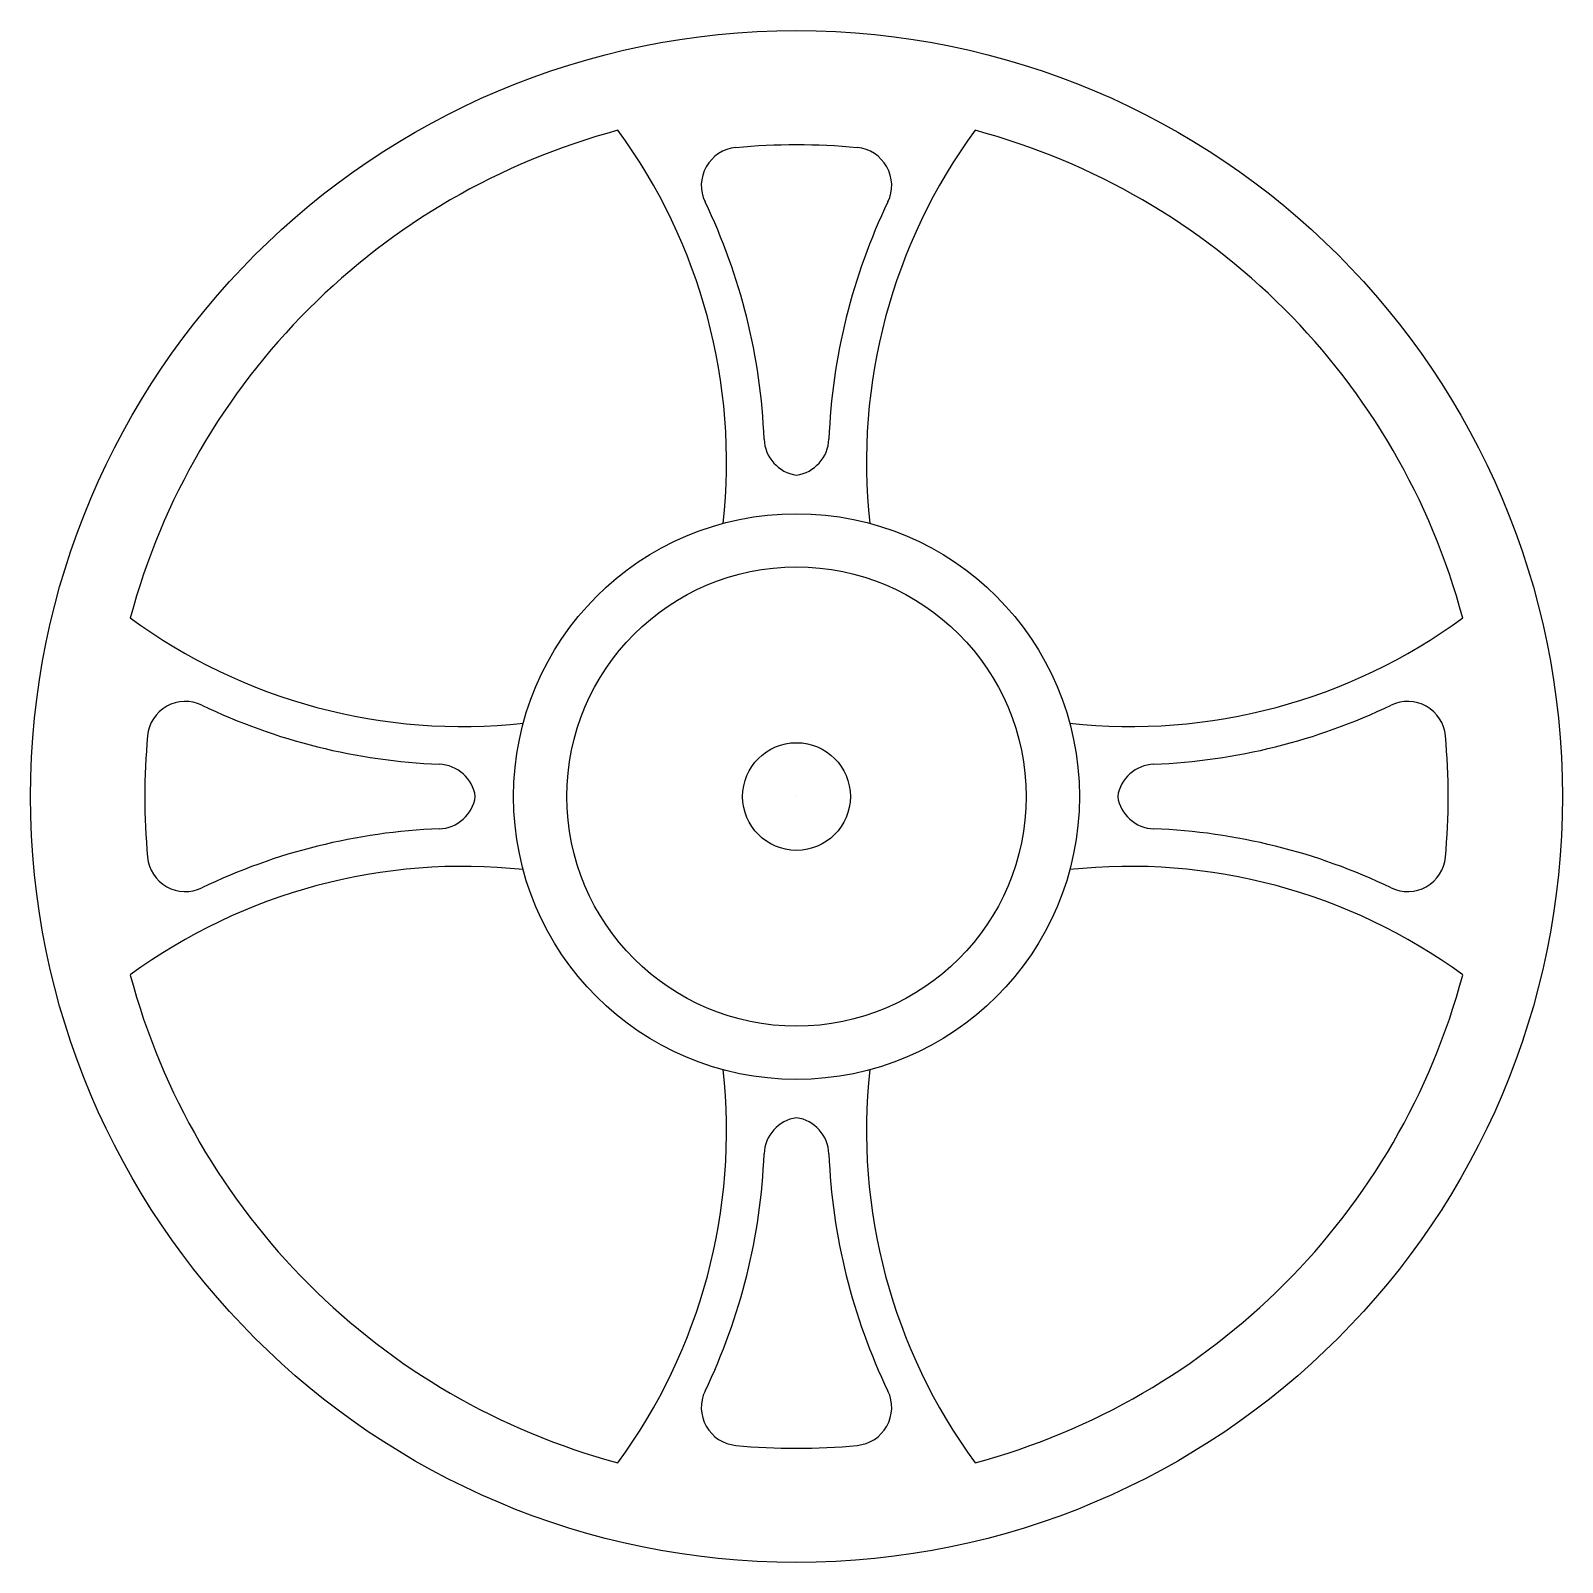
# Model space of a CAD drawing. Extents: x 4717 to 7702, y 2182 to 2878.
# Drawn here: x 4923.54 to 4933.61, y 2868.05 to 2878.13 of the extents above; entities that cross this region are included whole.
import ezdxf

# ---------------------------------------------------------------- set-up
doc = ezdxf.new("R2010")
doc.units = 0
doc.layers.add('APPLIANCE', color=252, linetype='CONTINUOUS')
doc.layers.add('ELECTRICAL', color=251, linetype='CONTINUOUS')

msp = doc.modelspace()

# ---------------------------------------------------------------- linework, layer by layer
at = {"layer": 'APPLIANCE'}
msp.add_line((4928.572, 2873.09), (4928.572, 2873.09), dxfattribs=at)
at = {"layer": 'ELECTRICAL'}
for radius in [5.036, 1.86, 1.51, 0.354]:
    msp.add_circle((4928.572, 2873.09), radius, dxfattribs=at)
for centre, radius, start, end in [((4928.572, 2873.09), 4.535, 105, 165), ((4924.407, 2875.285), 3.705, 353.8302, 36.1698), ((4932.737, 2875.285), 3.705, 143.8302, 186.1698), ((4928.572, 2873.09), 4.535, 15, 75), ((4928.196, 2877.108), 0.25, 95.3434, 205.7007), ((4928.572, 2873.09), 4.285, 84.6566, 95.3434), ((4928.948, 2877.108), 0.25, 334.2993, 84.6566), ((4924.407, 2875.285), 3.955, 2.2476, 25.7007), ((4932.737, 2875.285), 3.955, 154.2993, 177.7524), ((4928.609, 2875.45), 0.25, 182.2476, 261.5014), ((4928.535, 2875.45), 0.25, 278.4986, 357.7524), ((4926.378, 2877.255), 3.705, 233.8302, 276.1698), ((4930.766, 2877.255), 3.705, 263.8302, 306.1698), ((4924.554, 2873.466), 0.25, 64.2993, 174.6566), ((4926.378, 2877.255), 3.955, 244.2993, 267.7524), ((4930.766, 2877.255), 3.955, 272.2476, 295.7007), ((4932.59, 2873.466), 0.25, 5.3434, 115.7007), ((4928.572, 2873.09), 4.285, 174.6566, 185.3434), ((4928.572, 2873.09), 4.285, 354.6566, 5.3434), ((4926.213, 2873.053), 0.25, 8.4986, 87.7524), ((4930.931, 2873.053), 0.25, 92.2476, 171.5014), ((4926.213, 2873.127), 0.25, 272.2476, 351.5014), ((4930.931, 2873.127), 0.25, 188.4986, 267.7524), ((4926.378, 2868.926), 3.955, 92.2476, 115.7007), ((4930.766, 2868.926), 3.955, 64.2993, 87.7524), ((4926.378, 2868.926), 3.705, 83.8302, 126.1698), ((4924.554, 2872.715), 0.25, 185.3434, 295.7007), ((4930.766, 2868.926), 3.705, 53.8302, 96.1698), ((4932.59, 2872.715), 0.25, 244.2993, 354.6566), ((4928.572, 2873.09), 4.535, 195, 255), ((4928.572, 2873.09), 4.535, 285, 345), ((4924.407, 2870.896), 3.705, 323.8302, 6.1698), ((4932.737, 2870.896), 3.705, 173.8302, 216.1698), ((4928.609, 2870.731), 0.25, 98.4986, 177.7524), ((4928.535, 2870.731), 0.25, 2.2476, 81.5014), ((4924.407, 2870.896), 3.955, 334.2993, 357.7524), ((4932.737, 2870.896), 3.955, 182.2476, 205.7007), ((4928.196, 2869.073), 0.25, 154.2993, 264.6566), ((4928.948, 2869.073), 0.25, 275.3434, 25.7007), ((4928.572, 2873.09), 4.285, 264.6566, 275.3434)]:
    msp.add_arc(centre, radius, start, end, dxfattribs=at)

doc.saveas('drawing.dxf')
